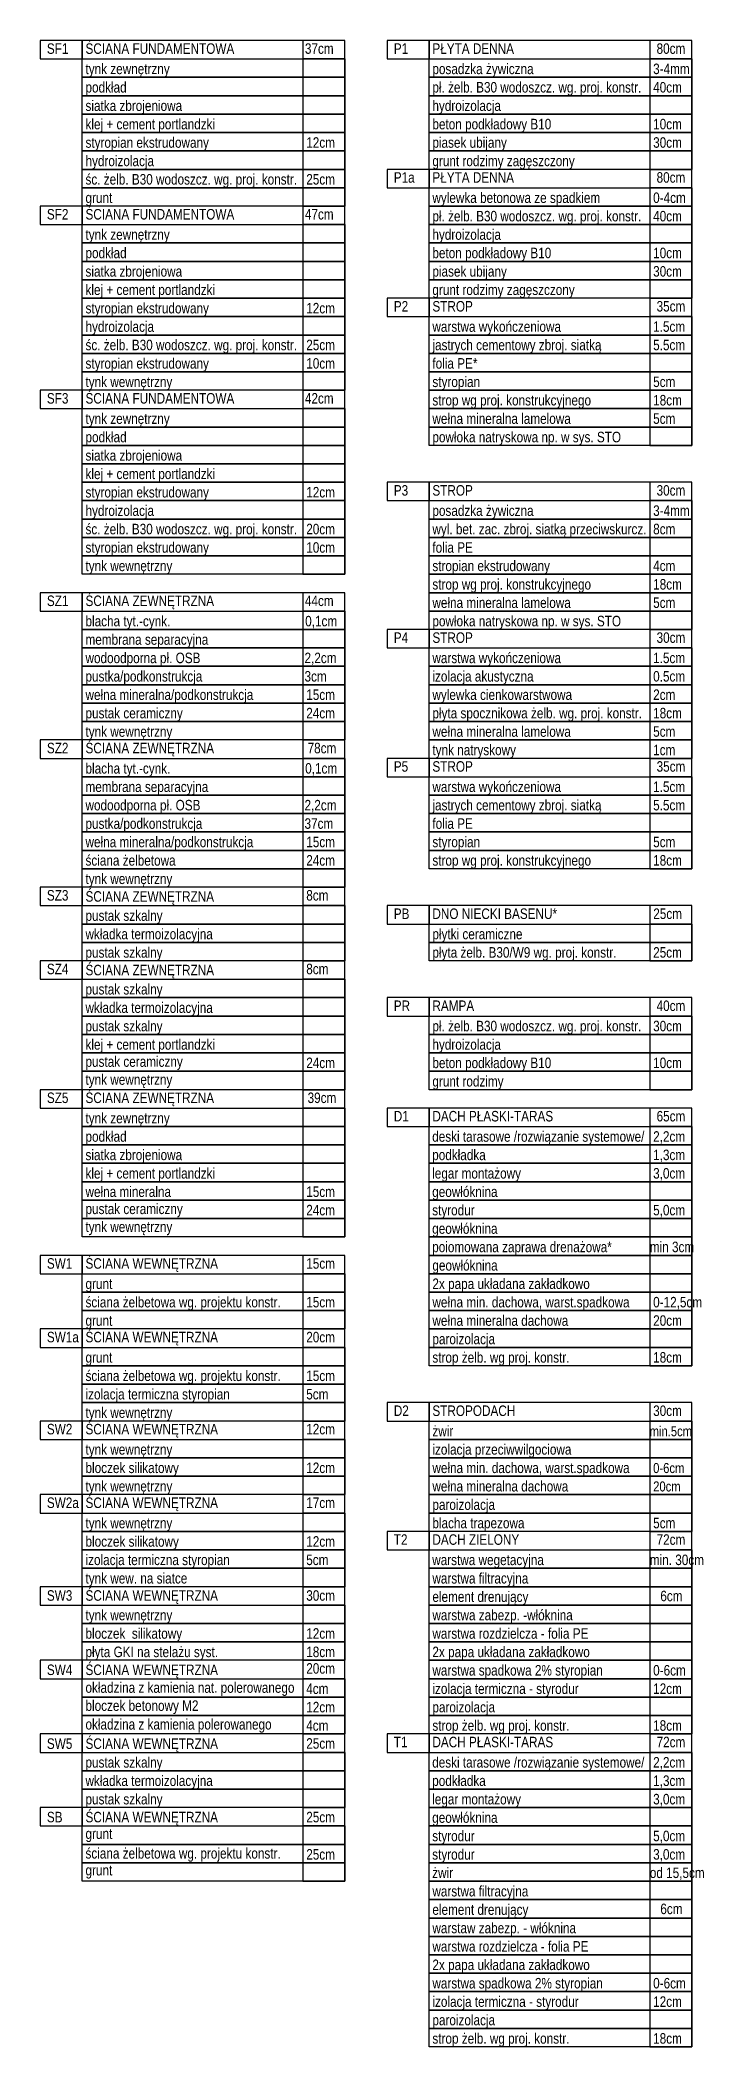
# Model space of a CAD drawing. Header units: millimetres. Extents: x 58205 to 122423, y 1055 to 94479.
# Drawn here: x 72986 to 73933, y 1055 to 3917 of the extents above; entities that cross this region are included whole.
import ezdxf

# ---------------------------------------------------------------- set-up
doc = ezdxf.new("R2010")
doc.units = ezdxf.units.MM
for name, color, linetype in [('+48_OPISY', 3, 'Continuous'), ('OPISY_ŚCIAN', 3, 'Continuous'), ('WYMIARY', 6, 'Continuous')]:
    doc.layers.add(name, color=color, linetype=linetype)
doc.styles.add('WRP_ARIAL', font='ARIAL.TTF', dxfattribs={"width": 0.8})

# ---------------------------------------------------------------- blocks, each defined once
blk = doc.blocks.new('SCIANY_TAB')
at = {"layer": 'OPISY_ŚCIAN', "ltscale": 5}
for points in [[(-20, 0), (0, 0), (0, 8.75), (-20, 8.75)], [(0, 0), (125, 0), (125, 8.75), (0, 8.75)], [(105, 0), (125, 0), (125, 8.75), (105, 8.75)]]:
    blk.add_lwpolyline(points, close=True, dxfattribs=at)
at = {"layer": 'OPISY_ŚCIAN', "ltscale": 5, "style": 'WRP_ARIAL', "width": 0.8}
for tag, p in [('SYM', (-16.78, 2.4)), ('OPIS', (3.22, 2.4)), ('WYM', (108.22, 2.4))]:
    blk.add_attdef(tag, p, '', height=5, dxfattribs=at)
blk = doc.blocks.new('SCIANY_WARS')
at = {"layer": 'OPISY_ŚCIAN', "ltscale": 5}
for points in [[(125, -8.75), (0, -8.75), (0, 0), (125, 0)], [(105, -8.75), (125, -8.75), (125, 0), (105, 0)]]:
    blk.add_lwpolyline(points, close=True, dxfattribs=at)
at = {"layer": 'OPISY_ŚCIAN', "ltscale": 5, "style": 'WRP_ARIAL', "width": 0.8}
for tag, p in [('WARSTWA', (1.59, -7.24)), ('GR', (106.59, -7.24))]:
    blk.add_attdef(tag, p, '', height=5, dxfattribs=at)

msp = doc.modelspace()

# ---------------------------------------------------------------- block references
at = {"layer": '+48_OPISY'}
ref = msp.add_blockref('SCIANY_TAB', (73045.809, 3890.478), dxfattribs=dict(at, xscale=2.999999999985448, yscale=3, zscale=3.000000000001328))
ref.add_attrib('OPIS', 'ŚCIANA FUNDAMENTOWA', (73050.574, 3897.678), dxfattribs={"layer": 'OPISY_ŚCIAN', "ltscale": 5, "height": 15, "style": 'WRP_ARIAL', "width": 0.8})
ref.add_attrib('SYM', 'SF1', (72995.469, 3897.678), dxfattribs={"layer": 'OPISY_ŚCIAN', "ltscale": 5, "height": 15, "style": 'WRP_ARIAL', "width": 0.8})
ref.add_attrib('WYM', '37cm', (73363.649, 3897.678), dxfattribs={"layer": 'OPISY_ŚCIAN', "ltscale": 5, "height": 15, "style": 'WRP_ARIAL', "width": 0.8})
ref = msp.add_blockref('SCIANY_WARS', (73045.809, 3890.478), dxfattribs=dict(at, xscale=2.999999999985448, yscale=3, zscale=3.000000000001328))
ref.add_attrib('WARSTWA', 'tynk zewnętrzny', (73050.574, 3868.746), dxfattribs={"layer": 'OPISY_ŚCIAN', "ltscale": 5, "height": 15, "style": 'WRP_ARIAL', "width": 0.8})
ref = msp.add_blockref('SCIANY_WARS', (73045.809, 3864.228), dxfattribs=dict(at, xscale=2.999999999985448, yscale=3, zscale=3.000000000001328))
ref.add_attrib('WARSTWA', 'podkład', (73050.574, 3842.496), dxfattribs={"layer": 'OPISY_ŚCIAN', "ltscale": 5, "height": 15, "style": 'WRP_ARIAL', "width": 0.8})
ref = msp.add_blockref('SCIANY_WARS', (73045.809, 3837.978), dxfattribs=dict(at, xscale=2.999999999985448, yscale=3, zscale=3.000000000001328))
ref.add_attrib('WARSTWA', 'siatka zbrojeniowa', (73050.574, 3816.246), dxfattribs={"layer": 'OPISY_ŚCIAN', "ltscale": 5, "height": 15, "style": 'WRP_ARIAL', "width": 0.8})
ref = msp.add_blockref('SCIANY_WARS', (73045.809, 3811.728), dxfattribs=dict(at, xscale=2.999999999985448, yscale=3, zscale=3.000000000001328))
ref.add_attrib('WARSTWA', 'klej + cement portlandzki', (73050.574, 3789.996), dxfattribs={"layer": 'OPISY_ŚCIAN', "ltscale": 5, "height": 15, "style": 'WRP_ARIAL', "width": 0.8})
at = {"layer": '+48_OPISY', "xscale": 2.999999999985448, "yscale": 3}
for p, zscale, values in [((73045.809, 3785.478), 3.000000000001328, {'WARSTWA': 'styropian ekstrudowany', 'GR': '12cm'}), ((73045.809, 3549.228), 3.000000000001328, {'WARSTWA': 'styropian ekstrudowany', 'GR': '12cm'}), ((73045.809, 3286.728), 3.000000000001328, {'WARSTWA': 'styropian ekstrudowany', 'GR': '12cm'}), ((73045.809, 2997.978), 3.000000000001328, {'WARSTWA': 'wełna mineralna/podkonstrukcja', 'GR': '15cm'}), ((73045.809, 2971.728), 3.000000000001328, {'WARSTWA': 'pustak ceramiczny', 'GR': '24cm'}), ((73045.809, 2787.978), 3.000000000001328, {'WARSTWA': 'wełna mineralna/podkonstrukcja', 'GR': '15cm'}), ((73045.809, 2761.728), 3.000000000001328, {'WARSTWA': 'ściana żelbetowa', 'GR': '24cm'}), ((73045.809, 2289.228), 3.000000000001328, {'WARSTWA': 'wełna mineralna', 'GR': '15cm'}), ((73045.809, 2000.478), 2.999999999999896, {'WARSTWA': 'izolacja termiczna styropian', 'GR': '5cm'}), ((73045.809, 1895.478), 2.999999999999896, {'WARSTWA': 'bloczek silikatowy', 'GR': '12cm'}), ((73045.809, 1790.478), 2.999999999999896, {'WARSTWA': 'bloczek silikatowy', 'GR': '12cm'}), ((73045.809, 1764.228), 2.999999999999896, {'WARSTWA': 'izolacja termiczna styropian', 'GR': '5cm'}), ((73045.809, 1659.228), 2.999999999999896, {'WARSTWA': 'bloczek  silikatowy', 'GR': '12cm'}), ((73045.809, 1632.978), 2.999999999999896, {'WARSTWA': 'płyta GKI na stelażu syst.', 'GR': '18cm'})]:
    msp.add_blockref('SCIANY_WARS', p, dxfattribs=dict(at, zscale=zscale)).add_auto_attribs(values)
at = {"layer": '+48_OPISY'}
ref = msp.add_blockref('SCIANY_WARS', (73045.809, 3759.228), dxfattribs=dict(at, xscale=2.999999999985448, yscale=3, zscale=3.000000000001328))
ref.add_attrib('WARSTWA', 'hydroizolacja', (73050.574, 3737.496), dxfattribs={"layer": 'OPISY_ŚCIAN', "ltscale": 5, "height": 15, "style": 'WRP_ARIAL', "width": 0.8})
ref = msp.add_blockref('SCIANY_TAB', (73045.809, 3654.228), dxfattribs=dict(at, xscale=2.999999999985448, yscale=3, zscale=3.000000000001328))
ref.add_attrib('OPIS', 'ŚCIANA FUNDAMENTOWA', (73050.574, 3661.428), dxfattribs={"layer": 'OPISY_ŚCIAN', "ltscale": 5, "height": 15, "style": 'WRP_ARIAL', "width": 0.8})
ref.add_attrib('SYM', 'SF2', (72995.469, 3661.428), dxfattribs={"layer": 'OPISY_ŚCIAN', "ltscale": 5, "height": 15, "style": 'WRP_ARIAL', "width": 0.8})
ref.add_attrib('WYM', '47cm', (73363.649, 3661.428), dxfattribs={"layer": 'OPISY_ŚCIAN', "ltscale": 5, "height": 15, "style": 'WRP_ARIAL', "width": 0.8})
ref = msp.add_blockref('SCIANY_WARS', (73045.809, 3654.228), dxfattribs=dict(at, xscale=2.999999999985448, yscale=3, zscale=3.000000000001328))
ref.add_attrib('WARSTWA', 'tynk zewnętrzny', (73050.574, 3632.496), dxfattribs={"layer": 'OPISY_ŚCIAN', "ltscale": 5, "height": 15, "style": 'WRP_ARIAL', "width": 0.8})
ref = msp.add_blockref('SCIANY_WARS', (73045.809, 3627.978), dxfattribs=dict(at, xscale=2.999999999985448, yscale=3, zscale=3.000000000001328))
ref.add_attrib('WARSTWA', 'podkład', (73050.574, 3606.246), dxfattribs={"layer": 'OPISY_ŚCIAN', "ltscale": 5, "height": 15, "style": 'WRP_ARIAL', "width": 0.8})
ref = msp.add_blockref('SCIANY_WARS', (73045.809, 3601.728), dxfattribs=dict(at, xscale=2.999999999985448, yscale=3, zscale=3.000000000001328))
ref.add_attrib('WARSTWA', 'siatka zbrojeniowa', (73050.574, 3579.996), dxfattribs={"layer": 'OPISY_ŚCIAN', "ltscale": 5, "height": 15, "style": 'WRP_ARIAL', "width": 0.8})
ref = msp.add_blockref('SCIANY_WARS', (73045.809, 3575.478), dxfattribs=dict(at, xscale=2.999999999985448, yscale=3, zscale=3.000000000001328))
ref.add_attrib('WARSTWA', 'klej + cement portlandzki', (73050.574, 3553.746), dxfattribs={"layer": 'OPISY_ŚCIAN', "ltscale": 5, "height": 15, "style": 'WRP_ARIAL', "width": 0.8})
ref = msp.add_blockref('SCIANY_WARS', (73045.809, 3522.978), dxfattribs=dict(at, xscale=2.999999999985448, yscale=3, zscale=3.000000000001328))
ref.add_attrib('WARSTWA', 'hydroizolacja', (73050.574, 3501.246), dxfattribs={"layer": 'OPISY_ŚCIAN', "ltscale": 5, "height": 15, "style": 'WRP_ARIAL', "width": 0.8})
ref = msp.add_blockref('SCIANY_TAB', (73045.809, 3391.728), dxfattribs=dict(at, xscale=2.999999999985448, yscale=3, zscale=3.000000000001328))
ref.add_attrib('OPIS', 'ŚCIANA FUNDAMENTOWA', (73050.574, 3398.928), dxfattribs={"layer": 'OPISY_ŚCIAN', "ltscale": 5, "height": 15, "style": 'WRP_ARIAL', "width": 0.8})
ref.add_attrib('SYM', 'SF3', (72995.469, 3398.928), dxfattribs={"layer": 'OPISY_ŚCIAN', "ltscale": 5, "height": 15, "style": 'WRP_ARIAL', "width": 0.8})
ref.add_attrib('WYM', '42cm', (73363.649, 3398.928), dxfattribs={"layer": 'OPISY_ŚCIAN', "ltscale": 5, "height": 15, "style": 'WRP_ARIAL', "width": 0.8})
ref = msp.add_blockref('SCIANY_WARS', (73045.809, 3391.728), dxfattribs=dict(at, xscale=2.999999999985448, yscale=3, zscale=3.000000000001328))
ref.add_attrib('WARSTWA', 'tynk zewnętrzny', (73050.574, 3369.996), dxfattribs={"layer": 'OPISY_ŚCIAN', "ltscale": 5, "height": 15, "style": 'WRP_ARIAL', "width": 0.8})
ref = msp.add_blockref('SCIANY_WARS', (73045.809, 3365.478), dxfattribs=dict(at, xscale=2.999999999985448, yscale=3, zscale=3.000000000001328))
ref.add_attrib('WARSTWA', 'podkład', (73050.574, 3343.746), dxfattribs={"layer": 'OPISY_ŚCIAN', "ltscale": 5, "height": 15, "style": 'WRP_ARIAL', "width": 0.8})
ref = msp.add_blockref('SCIANY_WARS', (73045.809, 3339.228), dxfattribs=dict(at, xscale=2.999999999985448, yscale=3, zscale=3.000000000001328))
ref.add_attrib('WARSTWA', 'siatka zbrojeniowa', (73050.574, 3317.496), dxfattribs={"layer": 'OPISY_ŚCIAN', "ltscale": 5, "height": 15, "style": 'WRP_ARIAL', "width": 0.8})
ref = msp.add_blockref('SCIANY_WARS', (73045.809, 3312.978), dxfattribs=dict(at, xscale=2.999999999985448, yscale=3, zscale=3.000000000001328))
ref.add_attrib('WARSTWA', 'klej + cement portlandzki', (73050.574, 3291.246), dxfattribs={"layer": 'OPISY_ŚCIAN', "ltscale": 5, "height": 15, "style": 'WRP_ARIAL', "width": 0.8})
ref = msp.add_blockref('SCIANY_WARS', (73045.809, 3260.478), dxfattribs=dict(at, xscale=2.999999999985448, yscale=3, zscale=3.000000000001328))
ref.add_attrib('WARSTWA', 'hydroizolacja', (73050.574, 3238.746), dxfattribs={"layer": 'OPISY_ŚCIAN', "ltscale": 5, "height": 15, "style": 'WRP_ARIAL', "width": 0.8})
ref = msp.add_blockref('SCIANY_TAB', (73045.809, 3102.978), dxfattribs=dict(at, xscale=2.999999999985448, yscale=3, zscale=3.000000000001328))
ref.add_attrib('OPIS', 'ŚCIANA ZEWNĘTRZNA', (73050.574, 3110.178), dxfattribs={"layer": 'OPISY_ŚCIAN', "ltscale": 5, "height": 15, "style": 'WRP_ARIAL', "width": 0.8})
ref.add_attrib('SYM', 'SZ1', (72995.469, 3110.178), dxfattribs={"layer": 'OPISY_ŚCIAN', "ltscale": 5, "height": 15, "style": 'WRP_ARIAL', "width": 0.8})
ref.add_attrib('WYM', '44cm', (73363.649, 3110.178), dxfattribs={"layer": 'OPISY_ŚCIAN', "ltscale": 5, "height": 15, "style": 'WRP_ARIAL', "width": 0.8})
ref = msp.add_blockref('SCIANY_WARS', (73045.809, 3102.978), dxfattribs=dict(at, xscale=2.999999999985448, yscale=3, zscale=3.000000000001328))
ref.add_attrib('WARSTWA', 'blacha tyt.-cynk.', (73050.574, 3081.246), dxfattribs={"layer": 'OPISY_ŚCIAN', "ltscale": 5, "height": 15, "style": 'WRP_ARIAL', "width": 0.8})
ref.add_attrib('GR', '0,1cm', (73364.061, 3081.246), dxfattribs={"layer": 'OPISY_ŚCIAN', "ltscale": 5, "height": 15, "style": 'WRP_ARIAL', "width": 0.8})
ref = msp.add_blockref('SCIANY_WARS', (73045.809, 3076.728), dxfattribs=dict(at, xscale=2.999999999985448, yscale=3, zscale=3.000000000001328))
ref.add_attrib('WARSTWA', 'membrana separacyjna ', (73050.574, 3054.996), dxfattribs={"layer": 'OPISY_ŚCIAN', "ltscale": 5, "height": 15, "style": 'WRP_ARIAL', "width": 0.8})
ref = msp.add_blockref('SCIANY_WARS', (73045.809, 3050.478), dxfattribs=dict(at, xscale=2.999999999985448, yscale=3, zscale=3.000000000001328))
ref.add_attrib('WARSTWA', 'wodoodporna pł. OSB', (73050.574, 3028.746), dxfattribs={"layer": 'OPISY_ŚCIAN', "ltscale": 5, "height": 15, "style": 'WRP_ARIAL', "width": 0.8})
ref.add_attrib('GR', '2,2cm', (73363.102, 3028.746), dxfattribs={"layer": 'OPISY_ŚCIAN', "ltscale": 5, "height": 15, "style": 'WRP_ARIAL', "width": 0.8})
ref = msp.add_blockref('SCIANY_WARS', (73045.809, 3024.228), dxfattribs=dict(at, xscale=2.999999999985448, yscale=3, zscale=3.000000000001328))
ref.add_attrib('WARSTWA', 'pustka/podkonstrukcja', (73050.574, 3002.496), dxfattribs={"layer": 'OPISY_ŚCIAN', "ltscale": 5, "height": 15, "style": 'WRP_ARIAL', "width": 0.8})
ref.add_attrib('GR', '3cm', (73363.102, 3002.496), dxfattribs={"layer": 'OPISY_ŚCIAN', "ltscale": 5, "height": 15, "style": 'WRP_ARIAL', "width": 0.8})
ref = msp.add_blockref('SCIANY_TAB', (73045.809, 2892.978), dxfattribs=dict(at, xscale=2.999999999985448, yscale=3, zscale=3.000000000001328))
ref.add_attrib('OPIS', 'ŚCIANA ZEWNĘTRZNA', (73050.574, 2900.178), dxfattribs={"layer": 'OPISY_ŚCIAN', "ltscale": 5, "height": 15, "style": 'WRP_ARIAL', "width": 0.8})
ref.add_attrib('SYM', 'SZ2', (72995.469, 2900.178), dxfattribs={"layer": 'OPISY_ŚCIAN', "ltscale": 5, "height": 15, "style": 'WRP_ARIAL', "width": 0.8})
ref.add_attrib('WYM', '78cm', (73367.477, 2900.178), dxfattribs={"layer": 'OPISY_ŚCIAN', "ltscale": 5, "height": 15, "style": 'WRP_ARIAL', "width": 0.8})
ref = msp.add_blockref('SCIANY_WARS', (73045.809, 2945.478), dxfattribs=dict(at, xscale=2.999999999985448, yscale=3, zscale=3.000000000001328))
ref.add_attrib('WARSTWA', 'tynk wewnętrzny', (73050.574, 2923.746), dxfattribs={"layer": 'OPISY_ŚCIAN', "ltscale": 5, "height": 15, "style": 'WRP_ARIAL', "width": 0.8})
ref = msp.add_blockref('SCIANY_WARS', (73045.809, 2892.978), dxfattribs=dict(at, xscale=2.999999999985448, yscale=3, zscale=3.000000000001328))
ref.add_attrib('WARSTWA', 'blacha tyt.-cynk.', (73050.574, 2871.246), dxfattribs={"layer": 'OPISY_ŚCIAN', "ltscale": 5, "height": 15, "style": 'WRP_ARIAL', "width": 0.8})
ref.add_attrib('GR', '0,1cm', (73364.061, 2871.246), dxfattribs={"layer": 'OPISY_ŚCIAN', "ltscale": 5, "height": 15, "style": 'WRP_ARIAL', "width": 0.8})
ref = msp.add_blockref('SCIANY_WARS', (73045.809, 2866.728), dxfattribs=dict(at, xscale=2.999999999985448, yscale=3, zscale=3.000000000001328))
ref.add_attrib('WARSTWA', 'membrana separacyjna ', (73050.574, 2844.996), dxfattribs={"layer": 'OPISY_ŚCIAN', "ltscale": 5, "height": 15, "style": 'WRP_ARIAL', "width": 0.8})
ref = msp.add_blockref('SCIANY_WARS', (73045.809, 2840.478), dxfattribs=dict(at, xscale=2.999999999985448, yscale=3, zscale=3.000000000001328))
ref.add_attrib('WARSTWA', 'wodoodporna pł. OSB', (73050.574, 2818.746), dxfattribs={"layer": 'OPISY_ŚCIAN', "ltscale": 5, "height": 15, "style": 'WRP_ARIAL', "width": 0.8})
ref.add_attrib('GR', '2,2cm', (73363.102, 2818.746), dxfattribs={"layer": 'OPISY_ŚCIAN', "ltscale": 5, "height": 15, "style": 'WRP_ARIAL', "width": 0.8})
ref = msp.add_blockref('SCIANY_WARS', (73045.809, 2814.228), dxfattribs=dict(at, xscale=2.999999999985448, yscale=3, zscale=3.000000000001328))
ref.add_attrib('WARSTWA', 'pustka/podkonstrukcja', (73050.574, 2792.496), dxfattribs={"layer": 'OPISY_ŚCIAN', "ltscale": 5, "height": 15, "style": 'WRP_ARIAL', "width": 0.8})
ref.add_attrib('GR', '37cm', (73363.102, 2792.496), dxfattribs={"layer": 'OPISY_ŚCIAN', "ltscale": 5, "height": 15, "style": 'WRP_ARIAL', "width": 0.8})
ref = msp.add_blockref('SCIANY_WARS', (73045.809, 2735.478), dxfattribs=dict(at, xscale=2.999999999985448, yscale=3, zscale=3.000000000001328))
ref.add_attrib('WARSTWA', 'tynk wewnętrzny', (73050.574, 2713.746), dxfattribs={"layer": 'OPISY_ŚCIAN', "ltscale": 5, "height": 15, "style": 'WRP_ARIAL', "width": 0.8})
ref = msp.add_blockref('SCIANY_TAB', (73045.809, 2682.978), dxfattribs=dict(at, xscale=2.999999999985448, yscale=2.999999999996362, zscale=2.999999999996969))
ref.add_attrib('OPIS', 'ŚCIANA ZEWNĘTRZNA', (73050.574, 2688.585), dxfattribs={"layer": 'OPISY_ŚCIAN', "ltscale": 5, "height": 15, "style": 'WRP_ARIAL', "width": 0.8})
ref.add_attrib('SYM', 'SZ3', (72995.469, 2690.178), dxfattribs={"layer": 'OPISY_ŚCIAN', "ltscale": 5, "height": 15, "style": 'WRP_ARIAL', "width": 0.8})
ref.add_attrib('WYM', '8cm', (73365.574, 2690.178), dxfattribs={"layer": 'OPISY_ŚCIAN', "ltscale": 5, "height": 15, "style": 'WRP_ARIAL', "width": 0.8})
ref = msp.add_blockref('SCIANY_TAB', (73045.809, 2577.978), dxfattribs=dict(at, xscale=2.999999999985448, yscale=2.999999999996362, zscale=2.999999999996969))
ref.add_attrib('OPIS', 'ŚCIANA ZEWNĘTRZNA', (73050.574, 2583.585), dxfattribs={"layer": 'OPISY_ŚCIAN', "ltscale": 5, "height": 15, "style": 'WRP_ARIAL', "width": 0.8})
ref.add_attrib('SYM', 'SZ4', (72995.469, 2585.178), dxfattribs={"layer": 'OPISY_ŚCIAN', "ltscale": 5, "height": 15, "style": 'WRP_ARIAL', "width": 0.8})
ref.add_attrib('WYM', '8cm', (73365.574, 2585.178), dxfattribs={"layer": 'OPISY_ŚCIAN', "ltscale": 5, "height": 15, "style": 'WRP_ARIAL', "width": 0.8})
ref = msp.add_blockref('SCIANY_WARS', (73045.809, 2499.228), dxfattribs=dict(at, xscale=2.999999999985448, yscale=3, zscale=3.000000000001328))
ref.add_attrib('WARSTWA', 'klej + cement portlandzki', (73050.574, 2477.496), dxfattribs={"layer": 'OPISY_ŚCIAN', "ltscale": 5, "height": 15, "style": 'WRP_ARIAL', "width": 0.8})
ref = msp.add_blockref('SCIANY_WARS', (73045.809, 2472.978), dxfattribs=dict(at, xscale=2.999999999985448, yscale=3, zscale=3.000000000001328))
ref.add_attrib('WARSTWA', 'pustak ceramiczny ', (73050.574, 2453.083), dxfattribs={"layer": 'OPISY_ŚCIAN', "ltscale": 5, "height": 15, "style": 'WRP_ARIAL', "width": 0.8})
ref.add_attrib('GR', '24cm', (73365.574, 2451.246), dxfattribs={"layer": 'OPISY_ŚCIAN', "ltscale": 5, "height": 15, "style": 'WRP_ARIAL', "width": 0.8})
ref = msp.add_blockref('SCIANY_WARS', (73045.809, 2446.728), dxfattribs=dict(at, xscale=2.999999999985448, yscale=3, zscale=3.000000000001328))
ref.add_attrib('WARSTWA', 'tynk wewnętrzny', (73050.574, 2427.479), dxfattribs={"layer": 'OPISY_ŚCIAN', "ltscale": 5, "height": 15, "style": 'WRP_ARIAL', "width": 0.8})
ref = msp.add_blockref('SCIANY_TAB', (73045.809, 2394.228), dxfattribs=dict(at, xscale=2.999999999985448, yscale=3, zscale=3.000000000001328))
ref.add_attrib('OPIS', 'ŚCIANA ZEWNĘTRZNA', (73050.574, 2401.428), dxfattribs={"layer": 'OPISY_ŚCIAN', "ltscale": 5, "height": 15, "style": 'WRP_ARIAL', "width": 0.8})
ref.add_attrib('SYM', 'SZ5', (72995.469, 2401.428), dxfattribs={"layer": 'OPISY_ŚCIAN', "ltscale": 5, "height": 15, "style": 'WRP_ARIAL', "width": 0.8})
ref.add_attrib('WYM', '39cm', (73367.477, 2401.428), dxfattribs={"layer": 'OPISY_ŚCIAN', "ltscale": 5, "height": 15, "style": 'WRP_ARIAL', "width": 0.8})
ref = msp.add_blockref('SCIANY_WARS', (73045.809, 2394.228), dxfattribs=dict(at, xscale=2.999999999985448, yscale=3, zscale=3.000000000001328))
ref.add_attrib('WARSTWA', 'tynk zewnętrzny', (73050.574, 2372.496), dxfattribs={"layer": 'OPISY_ŚCIAN', "ltscale": 5, "height": 15, "style": 'WRP_ARIAL', "width": 0.8})
ref = msp.add_blockref('SCIANY_WARS', (73045.809, 2367.978), dxfattribs=dict(at, xscale=2.999999999985448, yscale=3, zscale=3.000000000001328))
ref.add_attrib('WARSTWA', 'podkład', (73050.574, 2346.246), dxfattribs={"layer": 'OPISY_ŚCIAN', "ltscale": 5, "height": 15, "style": 'WRP_ARIAL', "width": 0.8})
ref = msp.add_blockref('SCIANY_WARS', (73045.809, 2341.728), dxfattribs=dict(at, xscale=2.999999999985448, yscale=3, zscale=3.000000000001328))
ref.add_attrib('WARSTWA', 'siatka zbrojeniowa', (73050.574, 2319.996), dxfattribs={"layer": 'OPISY_ŚCIAN', "ltscale": 5, "height": 15, "style": 'WRP_ARIAL', "width": 0.8})
ref = msp.add_blockref('SCIANY_WARS', (73045.809, 2315.478), dxfattribs=dict(at, xscale=2.999999999985448, yscale=3, zscale=3.000000000001328))
ref.add_attrib('WARSTWA', 'klej + cement portlandzki', (73050.574, 2293.746), dxfattribs={"layer": 'OPISY_ŚCIAN', "ltscale": 5, "height": 15, "style": 'WRP_ARIAL', "width": 0.8})
ref = msp.add_blockref('SCIANY_WARS', (73045.809, 2262.978), dxfattribs=dict(at, xscale=2.999999999985448, yscale=3, zscale=3.000000000001328))
ref.add_attrib('WARSTWA', 'pustak ceramiczny ', (73050.574, 2243.083), dxfattribs={"layer": 'OPISY_ŚCIAN', "ltscale": 5, "height": 15, "style": 'WRP_ARIAL', "width": 0.8})
ref.add_attrib('GR', '24cm', (73365.574, 2241.246), dxfattribs={"layer": 'OPISY_ŚCIAN', "ltscale": 5, "height": 15, "style": 'WRP_ARIAL', "width": 0.8})
ref = msp.add_blockref('SCIANY_WARS', (73045.809, 2236.728), dxfattribs=dict(at, xscale=2.999999999985448, yscale=3, zscale=3.000000000001328))
ref.add_attrib('WARSTWA', 'tynk wewnętrzny', (73050.574, 2217.479), dxfattribs={"layer": 'OPISY_ŚCIAN', "ltscale": 5, "height": 15, "style": 'WRP_ARIAL', "width": 0.8})
ref = msp.add_blockref('SCIANY_TAB', (73045.809, 2157.978), dxfattribs=dict(at, xscale=2.999999999985448, yscale=3, zscale=2.999999999999896))
ref.add_attrib('OPIS', 'ŚCIANA WEWNĘTRZNA', (73050.574, 2165.178), dxfattribs={"layer": 'OPISY_ŚCIAN', "ltscale": 5, "height": 15, "style": 'WRP_ARIAL', "width": 0.8})
ref.add_attrib('SYM', 'SW1', (72995.469, 2165.178), dxfattribs={"layer": 'OPISY_ŚCIAN', "ltscale": 5, "height": 15, "style": 'WRP_ARIAL', "width": 0.8})
ref.add_attrib('WYM', '15cm', (73365.574, 2165.178), dxfattribs={"layer": 'OPISY_ŚCIAN', "ltscale": 5, "height": 15, "style": 'WRP_ARIAL', "width": 0.8})
ref = msp.add_blockref('SCIANY_TAB', (73045.809, 2052.978), dxfattribs=dict(at, xscale=2.999999999985448, yscale=3, zscale=2.999999999999896))
ref.add_attrib('OPIS', 'ŚCIANA WEWNĘTRZNA', (73050.574, 2060.178), dxfattribs={"layer": 'OPISY_ŚCIAN', "ltscale": 5, "height": 15, "style": 'WRP_ARIAL', "width": 0.8})
ref.add_attrib('SYM', 'SW1a', (72995.469, 2060.178), dxfattribs={"layer": 'OPISY_ŚCIAN', "ltscale": 5, "height": 15, "style": 'WRP_ARIAL', "width": 0.8})
ref.add_attrib('WYM', '20cm', (73365.574, 2060.178), dxfattribs={"layer": 'OPISY_ŚCIAN', "ltscale": 5, "height": 15, "style": 'WRP_ARIAL', "width": 0.8})
ref = msp.add_blockref('SCIANY_TAB', (73045.809, 1921.728), dxfattribs=dict(at, xscale=2.999999999985448, yscale=3, zscale=2.999999999999896))
ref.add_attrib('OPIS', 'ŚCIANA WEWNĘTRZNA', (73050.574, 1928.928), dxfattribs={"layer": 'OPISY_ŚCIAN', "ltscale": 5, "height": 15, "style": 'WRP_ARIAL', "width": 0.8})
ref.add_attrib('SYM', 'SW2', (72995.469, 1928.928), dxfattribs={"layer": 'OPISY_ŚCIAN', "ltscale": 5, "height": 15, "style": 'WRP_ARIAL', "width": 0.8})
ref.add_attrib('WYM', '12cm', (73365.574, 1928.928), dxfattribs={"layer": 'OPISY_ŚCIAN', "ltscale": 5, "height": 15, "style": 'WRP_ARIAL', "width": 0.8})
ref = msp.add_blockref('SCIANY_WARS', (73045.809, 1974.228), dxfattribs=dict(at, xscale=2.999999999985448, yscale=3, zscale=3.00000000000112))
ref.add_attrib('WARSTWA', 'tynk wewnętrzny', (73050.574, 1952.496), dxfattribs={"layer": 'OPISY_ŚCIAN', "ltscale": 5, "height": 15, "style": 'WRP_ARIAL', "width": 0.8})
ref = msp.add_blockref('SCIANY_WARS', (73045.809, 1921.728), dxfattribs=dict(at, xscale=2.999999999985448, yscale=3, zscale=3.00000000000112))
ref.add_attrib('WARSTWA', 'tynk wewnętrzny', (73050.574, 1899.996), dxfattribs={"layer": 'OPISY_ŚCIAN', "ltscale": 5, "height": 15, "style": 'WRP_ARIAL', "width": 0.8})
ref = msp.add_blockref('SCIANY_WARS', (73045.809, 1869.228), dxfattribs=dict(at, xscale=2.999999999985448, yscale=3, zscale=3.00000000000112))
ref.add_attrib('WARSTWA', 'tynk wewnętrzny', (73050.574, 1847.496), dxfattribs={"layer": 'OPISY_ŚCIAN', "ltscale": 5, "height": 15, "style": 'WRP_ARIAL', "width": 0.8})
ref = msp.add_blockref('SCIANY_TAB', (73045.809, 1816.728), dxfattribs=dict(at, xscale=2.999999999985448, yscale=3, zscale=2.999999999999896))
ref.add_attrib('OPIS', 'ŚCIANA WEWNĘTRZNA', (73050.574, 1823.928), dxfattribs={"layer": 'OPISY_ŚCIAN', "ltscale": 5, "height": 15, "style": 'WRP_ARIAL', "width": 0.8})
ref.add_attrib('SYM', 'SW2a', (72995.469, 1823.928), dxfattribs={"layer": 'OPISY_ŚCIAN', "ltscale": 5, "height": 15, "style": 'WRP_ARIAL', "width": 0.8})
ref.add_attrib('WYM', '17cm', (73365.574, 1823.928), dxfattribs={"layer": 'OPISY_ŚCIAN', "ltscale": 5, "height": 15, "style": 'WRP_ARIAL', "width": 0.8})
ref = msp.add_blockref('SCIANY_WARS', (73045.809, 1816.728), dxfattribs=dict(at, xscale=2.999999999985448, yscale=3, zscale=3.00000000000112))
ref.add_attrib('WARSTWA', 'tynk wewnętrzny', (73050.574, 1794.996), dxfattribs={"layer": 'OPISY_ŚCIAN', "ltscale": 5, "height": 15, "style": 'WRP_ARIAL', "width": 0.8})
ref = msp.add_blockref('SCIANY_WARS', (73045.809, 1737.978), dxfattribs=dict(at, xscale=2.999999999985448, yscale=3, zscale=2.999999999999896))
ref.add_attrib('WARSTWA', 'tynk wew. na siatce', (73050.574, 1716.246), dxfattribs={"layer": 'OPISY_ŚCIAN', "ltscale": 5, "height": 15, "style": 'WRP_ARIAL', "width": 0.8})
ref = msp.add_blockref('SCIANY_TAB', (73045.809, 1685.478), dxfattribs=dict(at, xscale=2.999999999985448, yscale=3, zscale=2.999999999999896))
ref.add_attrib('OPIS', 'ŚCIANA WEWNĘTRZNA', (73050.574, 1691.678), dxfattribs={"layer": 'OPISY_ŚCIAN', "ltscale": 5, "height": 15, "style": 'WRP_ARIAL', "width": 0.8})
ref.add_attrib('SYM', 'SW3', (72995.469, 1691.678), dxfattribs={"layer": 'OPISY_ŚCIAN', "ltscale": 5, "height": 15, "style": 'WRP_ARIAL', "width": 0.8})
ref.add_attrib('WYM', '30cm', (73365.574, 1691.678), dxfattribs={"layer": 'OPISY_ŚCIAN', "ltscale": 5, "height": 15, "style": 'WRP_ARIAL', "width": 0.8})
ref = msp.add_blockref('SCIANY_WARS', (73045.809, 1685.478), dxfattribs=dict(at, xscale=2.999999999985448, yscale=3, zscale=2.999999999999896))
ref.add_attrib('WARSTWA', 'tynk wewnętrzny', (73050.574, 1663.746), dxfattribs={"layer": 'OPISY_ŚCIAN', "ltscale": 5, "height": 15, "style": 'WRP_ARIAL', "width": 0.8})
ref = msp.add_blockref('SCIANY_TAB', (73045.809, 1580.478), dxfattribs=dict(at, xscale=2.999999999985448, yscale=3, zscale=2.999999999999896))
ref.add_attrib('OPIS', 'ŚCIANA WEWNĘTRZNA', (73050.574, 1585.699), dxfattribs={"layer": 'OPISY_ŚCIAN', "ltscale": 5, "height": 15, "style": 'WRP_ARIAL', "width": 0.8})
ref.add_attrib('SYM', 'SW4', (72995.469, 1585.699), dxfattribs={"layer": 'OPISY_ŚCIAN', "ltscale": 5, "height": 15, "style": 'WRP_ARIAL', "width": 0.8})
ref.add_attrib('WYM', '20cm', (73365.574, 1587.678), dxfattribs={"layer": 'OPISY_ŚCIAN', "ltscale": 5, "height": 15, "style": 'WRP_ARIAL', "width": 0.8})
ref = msp.add_blockref('SCIANY_WARS', (73045.809, 1580.478), dxfattribs=dict(at, xscale=2.999999999985448, yscale=3, zscale=2.999999999999896))
ref.add_attrib('WARSTWA', 'okładzina z kamienia nat. polerowanego', (73050.574, 1560.399), dxfattribs={"layer": 'OPISY_ŚCIAN', "ltscale": 5, "height": 15, "style": 'WRP_ARIAL', "width": 0.8})
ref.add_attrib('GR', '4cm', (73365.574, 1558.746), dxfattribs={"layer": 'OPISY_ŚCIAN', "ltscale": 5, "height": 15, "style": 'WRP_ARIAL', "width": 0.8})
ref = msp.add_blockref('SCIANY_WARS', (73045.809, 1554.228), dxfattribs=dict(at, xscale=2.999999999985448, yscale=3, zscale=2.999999999999896))
ref.add_attrib('WARSTWA', 'bloczek betonowy M2', (73050.574, 1534.599), dxfattribs={"layer": 'OPISY_ŚCIAN', "ltscale": 5, "height": 15, "style": 'WRP_ARIAL', "width": 0.8})
ref.add_attrib('GR', '12cm', (73365.574, 1532.496), dxfattribs={"layer": 'OPISY_ŚCIAN', "ltscale": 5, "height": 15, "style": 'WRP_ARIAL', "width": 0.8})
ref = msp.add_blockref('SCIANY_WARS', (73045.809, 1527.978), dxfattribs=dict(at, xscale=2.999999999985448, yscale=3, zscale=2.999999999999896))
ref.add_attrib('WARSTWA', 'okładzina z kamienia polerowanego', (73050.574, 1508.003), dxfattribs={"layer": 'OPISY_ŚCIAN', "ltscale": 5, "height": 15, "style": 'WRP_ARIAL', "width": 0.8})
ref.add_attrib('GR', '4cm', (73365.574, 1506.246), dxfattribs={"layer": 'OPISY_ŚCIAN', "ltscale": 5, "height": 15, "style": 'WRP_ARIAL', "width": 0.8})
ref = msp.add_blockref('SCIANY_TAB', (73045.809, 1475.478), dxfattribs=dict(at, xscale=2.999999999985448, yscale=3, zscale=2.999999999999896))
ref.add_attrib('OPIS', 'ŚCIANA WEWNĘTRZNA', (73050.574, 1480.393), dxfattribs={"layer": 'OPISY_ŚCIAN', "ltscale": 5, "height": 15, "style": 'WRP_ARIAL', "width": 0.8})
ref.add_attrib('SYM', 'SW5', (72995.469, 1480.393), dxfattribs={"layer": 'OPISY_ŚCIAN', "ltscale": 5, "height": 15, "style": 'WRP_ARIAL', "width": 0.8})
ref.add_attrib('WYM', '25cm', (73365.574, 1480.663), dxfattribs={"layer": 'OPISY_ŚCIAN', "ltscale": 5, "height": 15, "style": 'WRP_ARIAL', "width": 0.8})
ref = msp.add_blockref('SCIANY_TAB', (73045.809, 1370.478), dxfattribs=dict(at, xscale=2.999999999985448, yscale=3, zscale=2.999999999999896))
ref.add_attrib('OPIS', 'ŚCIANA WEWNĘTRZNA', (73050.574, 1375.663), dxfattribs={"layer": 'OPISY_ŚCIAN', "ltscale": 5, "height": 15, "style": 'WRP_ARIAL', "width": 0.8})
ref.add_attrib('SYM', 'SB', (72995.469, 1375.663), dxfattribs={"layer": 'OPISY_ŚCIAN', "ltscale": 5, "height": 15, "style": 'WRP_ARIAL', "width": 0.8})
ref.add_attrib('WYM', '25cm', (73365.574, 1375.663), dxfattribs={"layer": 'OPISY_ŚCIAN', "ltscale": 5, "height": 15, "style": 'WRP_ARIAL', "width": 0.8})
at = {"layer": 'OPISY_ŚCIAN'}
ref = msp.add_blockref('SCIANY_TAB', (73540.809, 3890.478), dxfattribs=dict(at, xscale=2.999999999985448, yscale=3, zscale=2.999999999999792))
ref.add_attrib('OPIS', 'PŁYTA DENNA', (73545.574, 3897.678), dxfattribs={"ltscale": 5, "height": 15, "style": 'WRP_ARIAL', "width": 0.8})
ref.add_attrib('SYM', 'P1', (73490.469, 3897.678), dxfattribs={"ltscale": 5, "height": 15, "style": 'WRP_ARIAL', "width": 0.8})
ref.add_attrib('WYM', '80cm', (73865.469, 3897.678), dxfattribs={"ltscale": 5, "height": 15, "style": 'WRP_ARIAL', "width": 0.8})
at = {"layer": 'OPISY_ŚCIAN', "xscale": 2.999999999985448}
for p, yscale, zscale, values in [((73540.809, 3890.478), 3, 2.999999999999792, {'WARSTWA': 'posadzka żywiczna', 'GR': '3-4mm'}), ((73540.809, 3864.228), 3, 2.999999999999792, {'WARSTWA': 'pł. żelb. B30 wodoszcz. wg. proj. konstr.', 'GR': '40cm'}), ((73540.809, 3811.728), 3, 2.999999999999792, {'WARSTWA': 'beton podkładowy B10', 'GR': '10cm'}), ((73540.809, 3785.478), 3, 2.999999999999792, {'WARSTWA': 'piasek ubijany', 'GR': '30cm'}), ((73045.809, 3732.978), 3, 2.999999999999792, {'WARSTWA': 'śc. żelb. B30 wodoszcz. wg. proj. konstr.', 'GR': '25cm'}), ((73540.809, 3706.728), 3.000000000010914, 3.000000000010413, {'WARSTWA': 'wylewka betonowa ze spadkiem', 'GR': '0-4cm'}), ((73540.809, 3680.478), 3.000000000010914, 3.000000000010413, {'WARSTWA': 'pł. żelb. B30 wodoszcz. wg. proj. konstr.', 'GR': '40cm'}), ((73540.809, 3627.978), 3.000000000010914, 3.000000000010413, {'WARSTWA': 'beton podkładowy B10', 'GR': '10cm'}), ((73540.809, 3601.728), 3, 2.999999999999792, {'WARSTWA': 'piasek ubijany', 'GR': '30cm'}), ((73540.809, 3522.978), 3, 2.999999999999792, {'WARSTWA': 'warstwa wykończeniowa', 'GR': '1.5cm'}), ((73045.809, 3496.728), 3, 2.999999999999792, {'WARSTWA': 'śc. żelb. B30 wodoszcz. wg. proj. konstr.', 'GR': '25cm'}), ((73540.809, 3496.728), 3, 2.999999999999792, {'WARSTWA': 'jastrych cementowy zbroj. siatką', 'GR': '5.5cm'}), ((73045.809, 3470.478), 3, 2.999999999999792, {'WARSTWA': 'styropian ekstrudowany', 'GR': '10cm'}), ((73540.809, 3444.228), 3, 2.999999999999792, {'WARSTWA': 'styropian', 'GR': '5cm'}), ((73540.809, 3417.978), 3, 2.999999999999792, {'WARSTWA': 'strop wg proj. konstrukcyjnego', 'GR': '18cm'}), ((73540.809, 3391.728), 3, 2.999999999999792, {'WARSTWA': 'wełna mineralna lamelowa', 'GR': '5cm'}), ((73045.809, 3234.228), 3, 2.999999999999792, {'WARSTWA': 'śc. żelb. B30 wodoszcz. wg. proj. konstr.', 'GR': '20cm'}), ((73540.809, 3260.478), 3, 2.999999999999792, {'WARSTWA': 'posadzka żywiczna', 'GR': '3-4mm'}), ((73540.809, 3234.228), 3, 2.999999999999792, {'WARSTWA': 'wyl. bet. zac. zbroj. siatką przeciwskurcz.', 'GR': '8cm'}), ((73045.809, 3207.978), 3, 2.999999999999792, {'WARSTWA': 'styropian ekstrudowany', 'GR': '10cm'}), ((73540.809, 3181.728), 3, 2.999999999999792, {'WARSTWA': 'stropian ekstrudowany', 'GR': '4cm'}), ((73540.809, 3155.478), 3, 2.999999999999792, {'WARSTWA': 'strop wg proj. konstrukcyjnego', 'GR': '18cm'}), ((73540.809, 3129.228), 3, 2.999999999999792, {'WARSTWA': 'wełna mineralna lamelowa', 'GR': '5cm'}), ((73540.809, 3050.478), 3, 2.999999999999792, {'WARSTWA': 'warstwa wykończeniowa', 'GR': '1.5cm'}), ((73540.809, 3024.228), 3, 2.999999999999792, {'WARSTWA': 'izolacja akustyczna', 'GR': '0.5cm'}), ((73540.809, 2997.978), 3, 2.999999999999792, {'WARSTWA': 'wylewka cienkowarstwowa', 'GR': '2cm'}), ((73540.809, 2971.728), 3, 2.999999999999792, {'WARSTWA': 'płyta spocznikowa żelb. wg. proj. konstr.', 'GR': '18cm'}), ((73540.809, 2945.478), 3, 2.999999999999792, {'WARSTWA': 'wełna mineralna lamelowa', 'GR': '5cm'}), ((73540.809, 2919.228), 3, 2.999999999999792, {'WARSTWA': 'tynk natryskowy', 'GR': '1cm'}), ((73540.809, 2866.728), 3, 2.999999999999792, {'WARSTWA': 'warstwa wykończeniowa', 'GR': '1.5cm'}), ((73540.809, 2840.478), 3, 2.999999999999792, {'WARSTWA': 'jastrych cementowy zbroj. siatką', 'GR': '5.5cm'}), ((73540.809, 2787.978), 3, 2.999999999999792, {'WARSTWA': 'styropian', 'GR': '5cm'}), ((73540.809, 2761.728), 3, 2.999999999999792, {'WARSTWA': 'strop wg proj. konstrukcyjnego', 'GR': '18cm'}), ((73540.809, 2630.478), 3.000000000010914, 3.000000000010413, {'WARSTWA': 'płyta żelb. B30/W9 wg. proj. konstr.', 'GR': '25cm'}), ((73540.809, 2525.478), 3, 2.999999999999792, {'WARSTWA': 'pł. żelb. B30 wodoszcz. wg. proj. konstr.', 'GR': '30cm'}), ((73540.809, 2472.978), 3, 2.999999999999792, {'WARSTWA': 'beton podkładowy B10', 'GR': '10cm'}), ((73045.809, 2131.728), 3, 2.999999999999639, {'WARSTWA': 'ściana żelbetowa wg. projektu konstr.', 'GR': '15cm'}), ((73045.809, 2026.728), 3, 2.999999999999639, {'WARSTWA': 'ściana żelbetowa wg. projektu konstr.', 'GR': '15cm'}), ((73540.809, 1816.728), 3, 2.999999999999792, {'WARSTWA': 'blacha trapezowa', 'GR': '5cm'})]:
    msp.add_blockref('SCIANY_WARS', p, dxfattribs=dict(at, yscale=yscale, zscale=zscale)).add_auto_attribs(values)
at = {"layer": 'OPISY_ŚCIAN'}
ref = msp.add_blockref('SCIANY_WARS', (73540.809, 3837.978), dxfattribs=dict(at, xscale=2.999999999985448, yscale=3, zscale=2.999999999999792))
ref.add_attrib('WARSTWA', 'hydroizolacja', (73545.574, 3816.246), dxfattribs={"ltscale": 5, "height": 15, "style": 'WRP_ARIAL', "width": 0.8})
ref = msp.add_blockref('SCIANY_WARS', (73540.809, 3759.228), dxfattribs=dict(at, xscale=2.999999999985448, yscale=3, zscale=2.999999999999792))
ref.add_attrib('WARSTWA', 'grunt rodzimy zagęszczony', (73545.574, 3737.496), dxfattribs={"ltscale": 5, "height": 15, "style": 'WRP_ARIAL', "width": 0.8})
ref = msp.add_blockref('SCIANY_TAB', (73540.809, 3706.728), dxfattribs=dict(at, xscale=2.999999999985448, yscale=3.000000000010914, zscale=3.000000000010413))
ref.add_attrib('OPIS', 'PŁYTA DENNA', (73545.574, 3713.928), dxfattribs={"ltscale": 5, "height": 15, "style": 'WRP_ARIAL', "width": 0.8})
ref.add_attrib('SYM', 'P1a', (73490.469, 3713.928), dxfattribs={"ltscale": 5, "height": 15, "style": 'WRP_ARIAL', "width": 0.8})
ref.add_attrib('WYM', '80cm', (73865.469, 3713.928), dxfattribs={"ltscale": 5, "height": 15, "style": 'WRP_ARIAL', "width": 0.8})
ref = msp.add_blockref('SCIANY_WARS', (73045.809, 3706.728), dxfattribs=dict(at, xscale=2.999999999985448, yscale=3, zscale=2.999999999999792))
ref.add_attrib('WARSTWA', 'grunt ', (73050.574, 3684.996), dxfattribs={"ltscale": 5, "height": 15, "style": 'WRP_ARIAL', "width": 0.8})
ref = msp.add_blockref('SCIANY_WARS', (73540.809, 3654.228), dxfattribs=dict(at, xscale=2.999999999985448, yscale=3.000000000010914, zscale=3.000000000010413))
ref.add_attrib('WARSTWA', 'hydroizolacja', (73545.574, 3632.496), dxfattribs={"ltscale": 5, "height": 15, "style": 'WRP_ARIAL', "width": 0.8})
ref = msp.add_blockref('SCIANY_TAB', (73540.809, 3522.978), dxfattribs=dict(at, xscale=2.999999999985448, yscale=3, zscale=2.999999999999792))
ref.add_attrib('OPIS', 'STROP', (73545.574, 3530.178), dxfattribs={"ltscale": 5, "height": 15, "style": 'WRP_ARIAL', "width": 0.8})
ref.add_attrib('SYM', 'P2', (73490.469, 3530.178), dxfattribs={"ltscale": 5, "height": 15, "style": 'WRP_ARIAL', "width": 0.8})
ref.add_attrib('WYM', '35cm', (73865.469, 3530.178), dxfattribs={"ltscale": 5, "height": 15, "style": 'WRP_ARIAL', "width": 0.8})
ref = msp.add_blockref('SCIANY_WARS', (73540.809, 3575.478), dxfattribs=dict(at, xscale=2.999999999985448, yscale=3, zscale=2.999999999999792))
ref.add_attrib('WARSTWA', 'grunt rodzimy zagęszczony', (73545.574, 3553.746), dxfattribs={"ltscale": 5, "height": 15, "style": 'WRP_ARIAL', "width": 0.8})
ref = msp.add_blockref('SCIANY_WARS', (73540.809, 3470.478), dxfattribs=dict(at, xscale=2.999999999985448, yscale=3, zscale=2.999999999999792))
ref.add_attrib('WARSTWA', 'folia PE*', (73545.574, 3448.746), dxfattribs={"ltscale": 5, "height": 15, "style": 'WRP_ARIAL', "width": 0.8})
ref = msp.add_blockref('SCIANY_WARS', (73045.809, 3444.228), dxfattribs=dict(at, xscale=2.999999999985448, yscale=3, zscale=2.999999999999792))
ref.add_attrib('WARSTWA', 'tynk wewnętrzny', (73050.574, 3422.496), dxfattribs={"ltscale": 5, "height": 15, "style": 'WRP_ARIAL', "width": 0.8})
ref = msp.add_blockref('SCIANY_WARS', (73540.809, 3365.478), dxfattribs=dict(at, xscale=2.999999999985448, yscale=3, zscale=2.999999999999792))
ref.add_attrib('WARSTWA', 'powłoka natryskowa np. w sys. STO', (73545.574, 3343.746), dxfattribs={"ltscale": 5, "height": 15, "style": 'WRP_ARIAL', "width": 0.8})
ref = msp.add_blockref('SCIANY_TAB', (73540.809, 3260.478), dxfattribs=dict(at, xscale=2.999999999985448, yscale=3, zscale=2.999999999999792))
ref.add_attrib('OPIS', 'STROP', (73545.574, 3267.678), dxfattribs={"ltscale": 5, "height": 15, "style": 'WRP_ARIAL', "width": 0.8})
ref.add_attrib('SYM', 'P3', (73490.469, 3267.678), dxfattribs={"ltscale": 5, "height": 15, "style": 'WRP_ARIAL', "width": 0.8})
ref.add_attrib('WYM', '30cm', (73865.469, 3267.678), dxfattribs={"ltscale": 5, "height": 15, "style": 'WRP_ARIAL', "width": 0.8})
ref = msp.add_blockref('SCIANY_WARS', (73540.809, 3207.978), dxfattribs=dict(at, xscale=2.999999999985448, yscale=3, zscale=2.999999999999792))
ref.add_attrib('WARSTWA', 'folia PE', (73545.574, 3186.246), dxfattribs={"ltscale": 5, "height": 15, "style": 'WRP_ARIAL', "width": 0.8})
ref = msp.add_blockref('SCIANY_WARS', (73045.809, 3181.728), dxfattribs=dict(at, xscale=2.999999999985448, yscale=3, zscale=2.999999999999792))
ref.add_attrib('WARSTWA', 'tynk wewnętrzny', (73050.574, 3159.996), dxfattribs={"ltscale": 5, "height": 15, "style": 'WRP_ARIAL', "width": 0.8})
ref = msp.add_blockref('SCIANY_WARS', (73540.809, 3102.978), dxfattribs=dict(at, xscale=2.999999999985448, yscale=3, zscale=2.999999999999792))
ref.add_attrib('WARSTWA', 'powłoka natryskowa np. w sys. STO', (73545.574, 3081.246), dxfattribs={"ltscale": 5, "height": 15, "style": 'WRP_ARIAL', "width": 0.8})
ref = msp.add_blockref('SCIANY_TAB', (73540.809, 3050.478), dxfattribs=dict(at, xscale=2.999999999985448, yscale=3, zscale=2.999999999999792))
ref.add_attrib('OPIS', 'STROP', (73545.574, 3057.678), dxfattribs={"ltscale": 5, "height": 15, "style": 'WRP_ARIAL', "width": 0.8})
ref.add_attrib('SYM', 'P4', (73490.469, 3057.678), dxfattribs={"ltscale": 5, "height": 15, "style": 'WRP_ARIAL', "width": 0.8})
ref.add_attrib('WYM', '30cm', (73865.469, 3057.678), dxfattribs={"ltscale": 5, "height": 15, "style": 'WRP_ARIAL', "width": 0.8})
ref = msp.add_blockref('SCIANY_TAB', (73540.809, 2866.728), dxfattribs=dict(at, xscale=2.999999999985448, yscale=3, zscale=2.999999999999792))
ref.add_attrib('OPIS', 'STROP', (73545.574, 2873.928), dxfattribs={"ltscale": 5, "height": 15, "style": 'WRP_ARIAL', "width": 0.8})
ref.add_attrib('SYM', 'P5', (73490.469, 2873.928), dxfattribs={"ltscale": 5, "height": 15, "style": 'WRP_ARIAL', "width": 0.8})
ref.add_attrib('WYM', '35cm', (73865.469, 2873.928), dxfattribs={"ltscale": 5, "height": 15, "style": 'WRP_ARIAL', "width": 0.8})
ref = msp.add_blockref('SCIANY_WARS', (73540.809, 2814.228), dxfattribs=dict(at, xscale=2.999999999985448, yscale=3, zscale=2.999999999999792))
ref.add_attrib('WARSTWA', 'folia PE', (73545.574, 2792.496), dxfattribs={"ltscale": 5, "height": 15, "style": 'WRP_ARIAL', "width": 0.8})
ref = msp.add_blockref('SCIANY_WARS', (73045.809, 2682.978), dxfattribs=dict(at, xscale=2.999999999985448, yscale=2.999999999996362, zscale=2.999999999996712))
ref.add_attrib('WARSTWA', 'pustak szkalny ', (73050.574, 2661.246), dxfattribs={"ltscale": 5, "height": 15, "style": 'WRP_ARIAL', "width": 0.8})
ref = msp.add_blockref('SCIANY_TAB', (73540.809, 2656.728), dxfattribs=dict(at, xscale=2.999999999985448, yscale=3.000000000010914, zscale=3.000000000010413))
ref.add_attrib('OPIS', 'DNO NIECKI BASENU*', (73545.574, 2663.928), dxfattribs={"ltscale": 5, "height": 15, "style": 'WRP_ARIAL', "width": 0.8})
ref.add_attrib('SYM', 'PB', (73490.469, 2663.928), dxfattribs={"ltscale": 5, "height": 15, "style": 'WRP_ARIAL', "width": 0.8})
ref.add_attrib('WYM', '25cm', (73860.729, 2663.928), dxfattribs={"ltscale": 5, "height": 15, "style": 'WRP_ARIAL', "width": 0.8})
ref = msp.add_blockref('SCIANY_WARS', (73045.809, 2656.728), dxfattribs=dict(at, xscale=2.999999999985448, yscale=2.999999999996362, zscale=2.999999999996712))
ref.add_attrib('WARSTWA', 'wkładka termoizolacyjna', (73050.574, 2634.996), dxfattribs={"ltscale": 5, "height": 15, "style": 'WRP_ARIAL', "width": 0.8})
ref = msp.add_blockref('SCIANY_WARS', (73540.809, 2656.728), dxfattribs=dict(at, xscale=2.999999999985448, yscale=3.000000000010914, zscale=3.000000000010413))
ref.add_attrib('WARSTWA', 'płytki ceramiczne', (73545.574, 2634.996), dxfattribs={"ltscale": 5, "height": 15, "style": 'WRP_ARIAL', "width": 0.8})
ref = msp.add_blockref('SCIANY_WARS', (73045.809, 2630.478), dxfattribs=dict(at, xscale=2.999999999985448, yscale=2.999999999996362, zscale=2.999999999996712))
ref.add_attrib('WARSTWA', 'pustak szkalny ', (73050.574, 2608.746), dxfattribs={"ltscale": 5, "height": 15, "style": 'WRP_ARIAL', "width": 0.8})
ref = msp.add_blockref('SCIANY_WARS', (73045.809, 2577.978), dxfattribs=dict(at, xscale=2.999999999985448, yscale=2.999999999996362, zscale=2.999999999996712))
ref.add_attrib('WARSTWA', 'pustak szkalny ', (73050.574, 2556.246), dxfattribs={"ltscale": 5, "height": 15, "style": 'WRP_ARIAL', "width": 0.8})
ref = msp.add_blockref('SCIANY_WARS', (73045.809, 2551.728), dxfattribs=dict(at, xscale=2.999999999985448, yscale=2.999999999996362, zscale=2.999999999996712))
ref.add_attrib('WARSTWA', 'wkładka termoizolacyjna', (73050.574, 2529.996), dxfattribs={"ltscale": 5, "height": 15, "style": 'WRP_ARIAL', "width": 0.8})
ref = msp.add_blockref('SCIANY_TAB', (73540.809, 2525.478), dxfattribs=dict(at, xscale=2.999999999985448, yscale=3, zscale=2.999999999999792))
ref.add_attrib('OPIS', 'RAMPA', (73545.574, 2532.678), dxfattribs={"ltscale": 5, "height": 15, "style": 'WRP_ARIAL', "width": 0.8})
ref.add_attrib('SYM', 'PR', (73490.469, 2532.678), dxfattribs={"ltscale": 5, "height": 15, "style": 'WRP_ARIAL', "width": 0.8})
ref.add_attrib('WYM', '40cm', (73865.469, 2532.678), dxfattribs={"ltscale": 5, "height": 15, "style": 'WRP_ARIAL', "width": 0.8})
ref = msp.add_blockref('SCIANY_WARS', (73045.809, 2525.478), dxfattribs=dict(at, xscale=2.999999999985448, yscale=2.999999999996362, zscale=2.999999999996712))
ref.add_attrib('WARSTWA', 'pustak szkalny ', (73050.574, 2503.746), dxfattribs={"ltscale": 5, "height": 15, "style": 'WRP_ARIAL', "width": 0.8})
ref = msp.add_blockref('SCIANY_WARS', (73540.809, 2499.228), dxfattribs=dict(at, xscale=2.999999999985448, yscale=3, zscale=2.999999999999792))
ref.add_attrib('WARSTWA', 'hydroizolacja', (73545.574, 2477.496), dxfattribs={"ltscale": 5, "height": 15, "style": 'WRP_ARIAL', "width": 0.8})
ref = msp.add_blockref('SCIANY_WARS', (73540.809, 2446.728), dxfattribs=dict(at, xscale=2.999999999985448, yscale=3, zscale=2.999999999999792))
ref.add_attrib('WARSTWA', 'grunt rodzimy', (73545.574, 2424.996), dxfattribs={"ltscale": 5, "height": 15, "style": 'WRP_ARIAL', "width": 0.8})
ref = msp.add_blockref('SCIANY_WARS', (73045.809, 2157.978), dxfattribs=dict(at, xscale=2.999999999985448, yscale=3, zscale=2.999999999999792))
ref.add_attrib('WARSTWA', 'grunt', (73050.574, 2136.246), dxfattribs={"ltscale": 5, "height": 15, "style": 'WRP_ARIAL', "width": 0.8})
ref = msp.add_blockref('SCIANY_WARS', (73045.809, 2105.478), dxfattribs=dict(at, xscale=2.999999999985448, yscale=3, zscale=2.999999999999792))
ref.add_attrib('WARSTWA', 'grunt ', (73050.574, 2083.746), dxfattribs={"ltscale": 5, "height": 15, "style": 'WRP_ARIAL', "width": 0.8})
ref = msp.add_blockref('SCIANY_WARS', (73045.809, 2052.978), dxfattribs=dict(at, xscale=2.999999999985448, yscale=3, zscale=2.999999999999792))
ref.add_attrib('WARSTWA', 'grunt', (73050.574, 2031.246), dxfattribs={"ltscale": 5, "height": 15, "style": 'WRP_ARIAL', "width": 0.8})
ref = msp.add_blockref('SCIANY_TAB', (73540.809, 1947.978), dxfattribs=dict(at, xscale=2.999999999985448, yscale=3, zscale=2.999999999999792))
ref.add_attrib('OPIS', 'STROPODACH', (73545.574, 1955.178), dxfattribs={"ltscale": 5, "height": 15, "style": 'WRP_ARIAL', "width": 0.8})
ref.add_attrib('SYM', 'D2', (73490.469, 1955.178), dxfattribs={"ltscale": 5, "height": 15, "style": 'WRP_ARIAL', "width": 0.8})
ref.add_attrib('WYM', '30cm', (73860.574, 1955.178), dxfattribs={"ltscale": 5, "height": 15, "style": 'WRP_ARIAL', "width": 0.8})
ref = msp.add_blockref('SCIANY_WARS', (73540.809, 1947.978), dxfattribs=dict(at, xscale=2.999999999985448, yscale=3, zscale=2.999999999999792))
ref.add_attrib('WARSTWA', 'żwir', (73545.574, 1926.246), dxfattribs={"ltscale": 5, "height": 15, "style": 'WRP_ARIAL', "width": 0.8})
ref.add_attrib('GR', 'min.5cm', (73855.49, 1926.246), dxfattribs={"ltscale": 5, "height": 14.3464, "style": 'WRP_ARIAL', "width": 0.8})
ref = msp.add_blockref('SCIANY_WARS', (73540.809, 1921.728), dxfattribs=dict(at, xscale=2.999999999985448, yscale=3, zscale=2.999999999999792))
ref.add_attrib('WARSTWA', 'izolacja przeciwwilgociowa', (73545.574, 1899.996), dxfattribs={"ltscale": 5, "height": 15, "style": 'WRP_ARIAL', "width": 0.8})
ref = msp.add_blockref('SCIANY_WARS', (73540.809, 1895.478), dxfattribs=dict(at, xscale=2.999999999985448, yscale=3, zscale=2.999999999999792))
ref.add_attrib('WARSTWA', 'wełna min. dachowa, warst.spadkowa', (73545.574, 1873.746), dxfattribs={"ltscale": 5, "height": 15, "style": 'WRP_ARIAL', "width": 0.8})
ref.add_attrib('GR', '0-6cm', (73860.574, 1873.746), dxfattribs={"ltscale": 5, "height": 14.3464, "style": 'WRP_ARIAL', "width": 0.8})
ref = msp.add_blockref('SCIANY_WARS', (73540.809, 1869.228), dxfattribs=dict(at, xscale=2.999999999985448, yscale=3, zscale=2.999999999999792))
ref.add_attrib('WARSTWA', 'wełna mineralna dachowa', (73545.574, 1847.496), dxfattribs={"ltscale": 5, "height": 15, "style": 'WRP_ARIAL', "width": 0.8})
ref.add_attrib('GR', '20cm', (73860.574, 1847.496), dxfattribs={"ltscale": 5, "height": 14.3464, "style": 'WRP_ARIAL', "width": 0.8})
ref = msp.add_blockref('SCIANY_WARS', (73540.809, 1842.978), dxfattribs=dict(at, xscale=2.999999999985448, yscale=3, zscale=2.999999999999792))
ref.add_attrib('WARSTWA', 'paroizolacja', (73545.574, 1821.246), dxfattribs={"ltscale": 5, "height": 15, "style": 'WRP_ARIAL', "width": 0.8})
ref = msp.add_blockref('SCIANY_WARS', (73045.809, 1475.478), dxfattribs=dict(at, xscale=2.999999999985448, yscale=2.999999999996362, zscale=2.999999999996712))
ref.add_attrib('WARSTWA', 'pustak szkalny ', (73050.574, 1453.746), dxfattribs={"ltscale": 5, "height": 15, "style": 'WRP_ARIAL', "width": 0.8})
ref = msp.add_blockref('SCIANY_WARS', (73045.809, 1449.228), dxfattribs=dict(at, xscale=2.999999999985448, yscale=2.999999999996362, zscale=2.999999999996712))
ref.add_attrib('WARSTWA', 'wkładka termoizolacyjna', (73050.574, 1427.496), dxfattribs={"ltscale": 5, "height": 15, "style": 'WRP_ARIAL', "width": 0.8})
ref = msp.add_blockref('SCIANY_WARS', (73045.809, 1422.978), dxfattribs=dict(at, xscale=2.999999999985448, yscale=2.999999999996362, zscale=2.999999999996712))
ref.add_attrib('WARSTWA', 'pustak szkalny', (73050.574, 1401.246), dxfattribs={"ltscale": 5, "height": 15, "style": 'WRP_ARIAL', "width": 0.8})
ref = msp.add_blockref('SCIANY_WARS', (73045.809, 1370.478), dxfattribs=dict(at, xscale=2.999999999985448, yscale=3, zscale=2.999999999999792))
ref.add_attrib('WARSTWA', 'grunt', (73050.574, 1351.985), dxfattribs={"ltscale": 5, "height": 15, "style": 'WRP_ARIAL', "width": 0.8})
ref = msp.add_blockref('SCIANY_WARS', (73045.809, 1344.228), dxfattribs=dict(at, xscale=2.999999999985448, yscale=3, zscale=2.999999999999639))
ref.add_attrib('WARSTWA', 'ściana żelbetowa wg. projektu konstr.', (73050.574, 1324.009), dxfattribs={"ltscale": 5, "height": 15, "style": 'WRP_ARIAL', "width": 0.8})
ref.add_attrib('GR', '25cm', (73365.574, 1322.496), dxfattribs={"ltscale": 5, "height": 15, "style": 'WRP_ARIAL', "width": 0.8})
ref = msp.add_blockref('SCIANY_WARS', (73045.809, 1317.978), dxfattribs=dict(at, xscale=2.999999999985448, yscale=3, zscale=2.999999999999792))
ref.add_attrib('WARSTWA', 'grunt ', (73050.574, 1299.937), dxfattribs={"ltscale": 5, "height": 15, "style": 'WRP_ARIAL', "width": 0.8})
at = {"layer": 'WYMIARY'}
ref = msp.add_blockref('SCIANY_TAB', (73540.809, 2367.978), dxfattribs=dict(at, xscale=2.999999999985448, yscale=3, zscale=2.999999999999792))
ref.add_attrib('OPIS', 'DACH PŁASKI-TARAS', (73545.574, 2375.178), dxfattribs={"layer": 'OPISY_ŚCIAN', "ltscale": 5, "height": 15, "style": 'WRP_ARIAL', "width": 0.8})
ref.add_attrib('SYM', 'D1', (73490.469, 2375.178), dxfattribs={"layer": 'OPISY_ŚCIAN', "ltscale": 5, "height": 15, "style": 'WRP_ARIAL', "width": 0.8})
ref.add_attrib('WYM', '65cm', (73865.469, 2375.178), dxfattribs={"layer": 'OPISY_ŚCIAN', "ltscale": 5, "height": 15, "style": 'WRP_ARIAL', "width": 0.8})
ref = msp.add_blockref('SCIANY_WARS', (73540.809, 2367.978), dxfattribs=dict(at, xscale=2.999999999985448, yscale=3, zscale=2.999999999999792))
ref.add_attrib('WARSTWA', 'deski tarasowe /rozwiązanie systemowe/', (73545.3, 2346.246), dxfattribs={"layer": 'OPISY_ŚCIAN', "ltscale": 5, "height": 15, "style": 'WRP_ARIAL', "width": 0.8})
ref.add_attrib('GR', '2,2cm', (73860.574, 2346.246), dxfattribs={"layer": 'OPISY_ŚCIAN', "ltscale": 5, "height": 15, "style": 'WRP_ARIAL', "width": 0.8})
ref = msp.add_blockref('SCIANY_WARS', (73540.809, 2341.728), dxfattribs=dict(at, xscale=2.999999999985448, yscale=3, zscale=2.999999999999792))
ref.add_attrib('WARSTWA', 'podkładka', (73545.3, 2319.996), dxfattribs={"layer": 'OPISY_ŚCIAN', "ltscale": 5, "height": 15, "style": 'WRP_ARIAL', "width": 0.8})
ref.add_attrib('GR', '1,3cm', (73860.574, 2319.996), dxfattribs={"layer": 'OPISY_ŚCIAN', "ltscale": 5, "height": 15, "style": 'WRP_ARIAL', "width": 0.8})
ref = msp.add_blockref('SCIANY_WARS', (73540.809, 2315.478), dxfattribs=dict(at, xscale=2.999999999985448, yscale=3, zscale=2.999999999999792))
ref.add_attrib('WARSTWA', 'legar montażowy', (73545.3, 2293.746), dxfattribs={"layer": 'OPISY_ŚCIAN', "ltscale": 5, "height": 15, "style": 'WRP_ARIAL', "width": 0.8})
ref.add_attrib('GR', '3,0cm', (73860.574, 2293.746), dxfattribs={"layer": 'OPISY_ŚCIAN', "ltscale": 5, "height": 15, "style": 'WRP_ARIAL', "width": 0.8})
ref = msp.add_blockref('SCIANY_WARS', (73540.809, 2289.228), dxfattribs=dict(at, xscale=2.999999999985448, yscale=3, zscale=2.999999999999792))
ref.add_attrib('WARSTWA', 'geowłóknina', (73545.3, 2267.496), dxfattribs={"layer": 'OPISY_ŚCIAN', "ltscale": 5, "height": 15, "style": 'WRP_ARIAL', "width": 0.8})
ref = msp.add_blockref('SCIANY_WARS', (73540.809, 2262.978), dxfattribs=dict(at, xscale=2.999999999985448, yscale=3, zscale=2.999999999999792))
ref.add_attrib('WARSTWA', 'styrodur ', (73545.3, 2241.246), dxfattribs={"layer": 'OPISY_ŚCIAN', "ltscale": 5, "height": 15, "style": 'WRP_ARIAL', "width": 0.8})
ref.add_attrib('GR', '5,0cm', (73860.574, 2241.246), dxfattribs={"layer": 'OPISY_ŚCIAN', "ltscale": 5, "height": 15, "style": 'WRP_ARIAL', "width": 0.8})
ref = msp.add_blockref('SCIANY_WARS', (73540.809, 2236.728), dxfattribs=dict(at, xscale=2.999999999985448, yscale=3, zscale=2.999999999999792))
ref.add_attrib('WARSTWA', 'geowłóknina', (73545.3, 2214.996), dxfattribs={"layer": 'OPISY_ŚCIAN', "ltscale": 5, "height": 15, "style": 'WRP_ARIAL', "width": 0.8})
ref = msp.add_blockref('SCIANY_WARS', (73540.809, 2210.478), dxfattribs=dict(at, xscale=2.999999999985448, yscale=3, zscale=2.999999999999792))
ref.add_attrib('WARSTWA', 'poiomowana zaprawa drenażowa*', (73545.3, 2188.746), dxfattribs={"layer": 'OPISY_ŚCIAN', "ltscale": 5, "height": 15, "style": 'WRP_ARIAL', "width": 0.8})
ref.add_attrib('GR', 'min 3cm', (73855.809, 2188.746), dxfattribs={"layer": 'OPISY_ŚCIAN', "ltscale": 5, "height": 15, "style": 'WRP_ARIAL', "width": 0.8})
ref = msp.add_blockref('SCIANY_WARS', (73540.809, 2184.228), dxfattribs=dict(at, xscale=2.999999999985448, yscale=3, zscale=2.999999999999792))
ref.add_attrib('WARSTWA', 'geowłóknina', (73545.574, 2162.496), dxfattribs={"layer": 'OPISY_ŚCIAN', "ltscale": 5, "height": 15, "style": 'WRP_ARIAL', "width": 0.8})
ref = msp.add_blockref('SCIANY_WARS', (73540.809, 2157.978), dxfattribs=dict(at, xscale=2.999999999985448, yscale=3, zscale=2.999999999999792))
ref.add_attrib('WARSTWA', '2x papa układana zakładkowo', (73545.574, 2136.246), dxfattribs={"layer": 'OPISY_ŚCIAN', "ltscale": 5, "height": 15, "style": 'WRP_ARIAL', "width": 0.8})
at = {"layer": 'WYMIARY', "xscale": 2.999999999985448, "yscale": 3, "zscale": 2.999999999999792}
for p, values in [((73540.809, 2131.728), {'WARSTWA': 'wełna min. dachowa, warst.spadkowa', 'GR': '0-12,5cm'}), ((73540.809, 2105.478), {'WARSTWA': 'wełna mineralna dachowa', 'GR': '20cm'}), ((73540.809, 2052.978), {'WARSTWA': 'strop żelb. wg proj. konstr.', 'GR': '18cm'}), ((73540.809, 1606.728), {'WARSTWA': 'warstwa spadkowa 2% styropian', 'GR': '0-6cm'}), ((73540.809, 1580.478), {'WARSTWA': 'izolacja termiczna - styrodur ', 'GR': '12cm'}), ((73540.809, 1527.978), {'WARSTWA': 'strop żelb. wg proj. konstr.', 'GR': '18cm'}), ((73540.809, 1160.478), {'WARSTWA': 'warstwa spadkowa 2% styropian', 'GR': '0-6cm'}), ((73540.809, 1134.228), {'WARSTWA': 'izolacja termiczna - styrodur', 'GR': '12cm'}), ((73540.809, 1081.728), {'WARSTWA': 'strop żelb. wg proj. konstr.', 'GR': '18cm'})]:
    msp.add_blockref('SCIANY_WARS', p, dxfattribs=at).add_auto_attribs(values)
at = {"layer": 'WYMIARY'}
ref = msp.add_blockref('SCIANY_WARS', (73540.809, 2079.228), dxfattribs=dict(at, xscale=2.999999999985448, yscale=3, zscale=2.999999999999792))
ref.add_attrib('WARSTWA', 'paroizolacja', (73545.574, 2057.496), dxfattribs={"layer": 'OPISY_ŚCIAN', "ltscale": 5, "height": 15, "style": 'WRP_ARIAL', "width": 0.8})
ref = msp.add_blockref('SCIANY_TAB', (73540.809, 1764.228), dxfattribs=dict(at, xscale=2.999999999985448, yscale=3, zscale=2.999999999999792))
ref.add_attrib('OPIS', 'DACH ZIELONY', (73545.574, 1771.428), dxfattribs={"layer": 'OPISY_ŚCIAN', "ltscale": 5, "height": 15, "style": 'WRP_ARIAL', "width": 0.8})
ref.add_attrib('SYM', 'T2', (73490.469, 1771.428), dxfattribs={"layer": 'OPISY_ŚCIAN', "ltscale": 5, "height": 15, "style": 'WRP_ARIAL', "width": 0.8})
ref.add_attrib('WYM', '72cm', (73865.469, 1771.428), dxfattribs={"layer": 'OPISY_ŚCIAN', "ltscale": 5, "height": 15, "style": 'WRP_ARIAL', "width": 0.8})
ref = msp.add_blockref('SCIANY_WARS', (73540.809, 1764.228), dxfattribs=dict(at, xscale=2.999999999985448, yscale=3, zscale=2.999999999999792))
ref.add_attrib('WARSTWA', 'warstwa wegetacyjna ', (73545.3, 1742.496), dxfattribs={"layer": 'OPISY_ŚCIAN', "ltscale": 5, "height": 15, "style": 'WRP_ARIAL', "width": 0.8})
ref.add_attrib('GR', 'min. 30cm', (73855.809, 1742.496), dxfattribs={"layer": 'OPISY_ŚCIAN', "ltscale": 5, "height": 15, "style": 'WRP_ARIAL', "width": 0.8})
ref = msp.add_blockref('SCIANY_WARS', (73540.809, 1737.978), dxfattribs=dict(at, xscale=2.999999999985448, yscale=3, zscale=2.999999999999792))
ref.add_attrib('WARSTWA', 'warstwa filtracyjna ', (73545.574, 1716.246), dxfattribs={"layer": 'OPISY_ŚCIAN', "ltscale": 5, "height": 15, "style": 'WRP_ARIAL', "width": 0.8})
ref = msp.add_blockref('SCIANY_WARS', (73540.809, 1711.728), dxfattribs=dict(at, xscale=2.999999999985448, yscale=3, zscale=2.999999999999792))
ref.add_attrib('WARSTWA', 'element drenujący', (73545.574, 1689.996), dxfattribs={"layer": 'OPISY_ŚCIAN', "ltscale": 5, "height": 15, "style": 'WRP_ARIAL', "width": 0.8})
ref.add_attrib('GR', '6cm', (73870.797, 1690.991), dxfattribs={"layer": 'OPISY_ŚCIAN', "ltscale": 5, "height": 15, "style": 'WRP_ARIAL', "width": 0.8})
ref = msp.add_blockref('SCIANY_WARS', (73540.809, 1685.478), dxfattribs=dict(at, xscale=2.999999999985448, yscale=3, zscale=2.999999999999792))
ref.add_attrib('WARSTWA', 'warstwa zabezp. -włóknina ', (73545.574, 1663.746), dxfattribs={"layer": 'OPISY_ŚCIAN', "ltscale": 5, "height": 15, "style": 'WRP_ARIAL', "width": 0.8})
ref = msp.add_blockref('SCIANY_WARS', (73540.809, 1659.228), dxfattribs=dict(at, xscale=2.999999999985448, yscale=3, zscale=2.999999999999792))
ref.add_attrib('WARSTWA', 'warstwa rozdzielcza - folia PE', (73545.574, 1637.496), dxfattribs={"layer": 'OPISY_ŚCIAN', "ltscale": 5, "height": 15, "style": 'WRP_ARIAL', "width": 0.8})
ref = msp.add_blockref('SCIANY_WARS', (73540.809, 1632.978), dxfattribs=dict(at, xscale=2.999999999985448, yscale=3, zscale=2.999999999999792))
ref.add_attrib('WARSTWA', '2x papa układana zakładkowo', (73545.574, 1611.246), dxfattribs={"layer": 'OPISY_ŚCIAN', "ltscale": 5, "height": 15, "style": 'WRP_ARIAL', "width": 0.8})
ref = msp.add_blockref('SCIANY_WARS', (73540.809, 1554.228), dxfattribs=dict(at, xscale=2.999999999985448, yscale=3, zscale=2.999999999999792))
ref.add_attrib('WARSTWA', 'paroizolacja', (73545.574, 1532.496), dxfattribs={"layer": 'OPISY_ŚCIAN', "ltscale": 5, "height": 15, "style": 'WRP_ARIAL', "width": 0.8})
ref = msp.add_blockref('SCIANY_TAB', (73540.809, 1475.478), dxfattribs=dict(at, xscale=2.999999999985448, yscale=3, zscale=2.999999999999792))
ref.add_attrib('OPIS', 'DACH PŁASKI-TARAS', (73545.574, 1482.678), dxfattribs={"layer": 'OPISY_ŚCIAN', "ltscale": 5, "height": 15, "style": 'WRP_ARIAL', "width": 0.8})
ref.add_attrib('SYM', 'T1', (73490.469, 1482.678), dxfattribs={"layer": 'OPISY_ŚCIAN', "ltscale": 5, "height": 15, "style": 'WRP_ARIAL', "width": 0.8})
ref.add_attrib('WYM', '72cm', (73865.469, 1482.678), dxfattribs={"layer": 'OPISY_ŚCIAN', "ltscale": 5, "height": 15, "style": 'WRP_ARIAL', "width": 0.8})
ref = msp.add_blockref('SCIANY_WARS', (73540.809, 1475.478), dxfattribs=dict(at, xscale=2.999999999985448, yscale=3, zscale=2.999999999999792))
ref.add_attrib('WARSTWA', 'deski tarasowe /rozwiązanie systemowe/', (73545.3, 1453.746), dxfattribs={"layer": 'OPISY_ŚCIAN', "ltscale": 5, "height": 15, "style": 'WRP_ARIAL', "width": 0.8})
ref.add_attrib('GR', '2,2cm', (73860.574, 1453.746), dxfattribs={"layer": 'OPISY_ŚCIAN', "ltscale": 5, "height": 15, "style": 'WRP_ARIAL', "width": 0.8})
ref = msp.add_blockref('SCIANY_WARS', (73540.809, 1449.228), dxfattribs=dict(at, xscale=2.999999999985448, yscale=3, zscale=2.999999999999792))
ref.add_attrib('WARSTWA', 'podkładka', (73545.3, 1427.496), dxfattribs={"layer": 'OPISY_ŚCIAN', "ltscale": 5, "height": 15, "style": 'WRP_ARIAL', "width": 0.8})
ref.add_attrib('GR', '1,3cm', (73860.574, 1427.496), dxfattribs={"layer": 'OPISY_ŚCIAN', "ltscale": 5, "height": 15, "style": 'WRP_ARIAL', "width": 0.8})
ref = msp.add_blockref('SCIANY_WARS', (73540.809, 1422.978), dxfattribs=dict(at, xscale=2.999999999985448, yscale=3, zscale=2.999999999999792))
ref.add_attrib('WARSTWA', 'legar montażowy', (73545.3, 1401.246), dxfattribs={"layer": 'OPISY_ŚCIAN', "ltscale": 5, "height": 15, "style": 'WRP_ARIAL', "width": 0.8})
ref.add_attrib('GR', '3,0cm', (73860.574, 1401.246), dxfattribs={"layer": 'OPISY_ŚCIAN', "ltscale": 5, "height": 15, "style": 'WRP_ARIAL', "width": 0.8})
ref = msp.add_blockref('SCIANY_WARS', (73540.809, 1396.728), dxfattribs=dict(at, xscale=2.999999999985448, yscale=3, zscale=2.999999999999792))
ref.add_attrib('WARSTWA', 'geowłóknina', (73545.3, 1374.996), dxfattribs={"layer": 'OPISY_ŚCIAN', "ltscale": 5, "height": 15, "style": 'WRP_ARIAL', "width": 0.8})
ref = msp.add_blockref('SCIANY_WARS', (73540.809, 1370.478), dxfattribs=dict(at, xscale=2.999999999985448, yscale=3, zscale=2.999999999999792))
ref.add_attrib('WARSTWA', 'styrodur ', (73545.3, 1348.746), dxfattribs={"layer": 'OPISY_ŚCIAN', "ltscale": 5, "height": 15, "style": 'WRP_ARIAL', "width": 0.8})
ref.add_attrib('GR', '5,0cm', (73860.574, 1348.746), dxfattribs={"layer": 'OPISY_ŚCIAN', "ltscale": 5, "height": 15, "style": 'WRP_ARIAL', "width": 0.8})
ref = msp.add_blockref('SCIANY_WARS', (73540.809, 1344.228), dxfattribs=dict(at, xscale=2.999999999985448, yscale=3, zscale=2.999999999999792))
ref.add_attrib('WARSTWA', 'styrodur ', (73545.3, 1322.496), dxfattribs={"layer": 'OPISY_ŚCIAN', "ltscale": 5, "height": 15, "style": 'WRP_ARIAL', "width": 0.8})
ref.add_attrib('GR', '3,0cm', (73860.574, 1322.496), dxfattribs={"layer": 'OPISY_ŚCIAN', "ltscale": 5, "height": 15, "style": 'WRP_ARIAL', "width": 0.8})
ref = msp.add_blockref('SCIANY_WARS', (73540.809, 1317.978), dxfattribs=dict(at, xscale=2.999999999985448, yscale=3, zscale=2.999999999999792))
ref.add_attrib('WARSTWA', 'żwir', (73545.3, 1296.246), dxfattribs={"layer": 'OPISY_ŚCIAN', "ltscale": 5, "height": 15, "style": 'WRP_ARIAL', "width": 0.8})
ref.add_attrib('GR', 'od 15,5cm', (73855.809, 1296.246), dxfattribs={"layer": 'OPISY_ŚCIAN', "ltscale": 5, "height": 15, "style": 'WRP_ARIAL', "width": 0.8})
ref = msp.add_blockref('SCIANY_WARS', (73540.809, 1291.728), dxfattribs=dict(at, xscale=2.999999999985448, yscale=3, zscale=2.999999999999792))
ref.add_attrib('WARSTWA', 'warstwa filtracyjna', (73545.574, 1269.996), dxfattribs={"layer": 'OPISY_ŚCIAN', "ltscale": 5, "height": 15, "style": 'WRP_ARIAL', "width": 0.8})
ref = msp.add_blockref('SCIANY_WARS', (73540.809, 1265.478), dxfattribs=dict(at, xscale=2.999999999985448, yscale=3, zscale=2.999999999999792))
ref.add_attrib('WARSTWA', 'element drenujący ', (73545.574, 1243.746), dxfattribs={"layer": 'OPISY_ŚCIAN', "ltscale": 5, "height": 15, "style": 'WRP_ARIAL', "width": 0.8})
ref.add_attrib('GR', '6cm', (73870.797, 1244.741), dxfattribs={"layer": 'OPISY_ŚCIAN', "ltscale": 5, "height": 15, "style": 'WRP_ARIAL', "width": 0.8})
ref = msp.add_blockref('SCIANY_WARS', (73540.809, 1239.228), dxfattribs=dict(at, xscale=2.999999999985448, yscale=3, zscale=2.999999999999792))
ref.add_attrib('WARSTWA', 'warstaw zabezp. - włóknina ', (73545.574, 1217.496), dxfattribs={"layer": 'OPISY_ŚCIAN', "ltscale": 5, "height": 15, "style": 'WRP_ARIAL', "width": 0.8})
ref = msp.add_blockref('SCIANY_WARS', (73540.809, 1212.978), dxfattribs=dict(at, xscale=2.999999999985448, yscale=3, zscale=2.999999999999792))
ref.add_attrib('WARSTWA', 'warstwa rozdzielcza - folia PE', (73545.574, 1191.246), dxfattribs={"layer": 'OPISY_ŚCIAN', "ltscale": 5, "height": 15, "style": 'WRP_ARIAL', "width": 0.8})
ref = msp.add_blockref('SCIANY_WARS', (73540.809, 1186.728), dxfattribs=dict(at, xscale=2.999999999985448, yscale=3, zscale=2.999999999999792))
ref.add_attrib('WARSTWA', '2x papa układana zakładkowo', (73545.574, 1164.996), dxfattribs={"layer": 'OPISY_ŚCIAN', "ltscale": 5, "height": 15, "style": 'WRP_ARIAL', "width": 0.8})
ref = msp.add_blockref('SCIANY_WARS', (73540.809, 1107.978), dxfattribs=dict(at, xscale=2.999999999985448, yscale=3, zscale=2.999999999999792))
ref.add_attrib('WARSTWA', 'paroizolacja', (73545.574, 1086.246), dxfattribs={"layer": 'OPISY_ŚCIAN', "ltscale": 5, "height": 15, "style": 'WRP_ARIAL', "width": 0.8})

doc.saveas('drawing.dxf')
